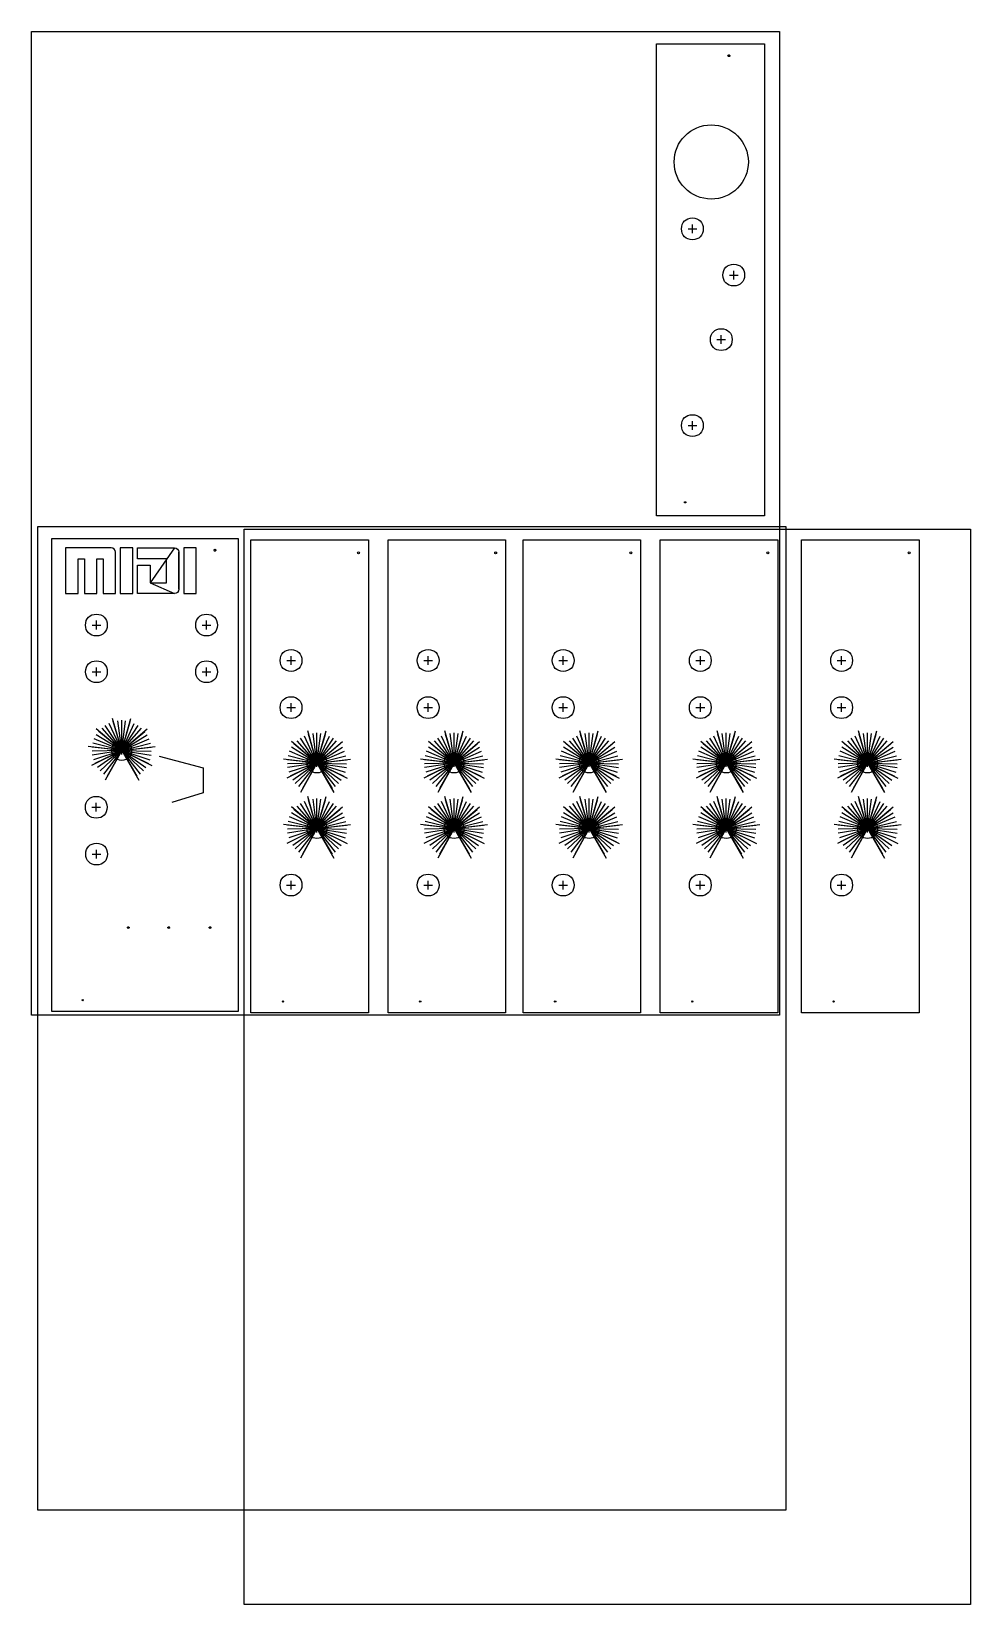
# Model space of a CAD drawing. Extents: x 12 to 736, y -431 to 780.
import ezdxf

# ---------------------------------------------------------------- set-up
doc = ezdxf.new("R2010")
doc.units = 0
doc.layers.add('text', color=7, linetype='CONTINUOUS')

msp = doc.modelspace()

# ---------------------------------------------------------------- linework, layer by layer
at = {"layer": 'text', "color": 1}
for points in [[(12.470749, 780.450604), (588.496141, 780.450604), (588.496141, 23.053924), (12.470749, 23.053924), (12.470749, 780.450604)], [(550.23672, 761.779852), (550.23672, 761.779852)], [(516.500657, 417.89386), (516.500657, 417.89386)], [(176.313624, 397.287756), (735.622368, 397.287756), (735.622368, -430.695844), (176.313624, -430.695844), (176.313624, 397.287756)], [(154.500562, 381.056572), (154.500562, 381.056572)], [(265.083702, 379.060548), (265.083702, 379.060548)], [(370.683702, 379.060548), (370.683702, 379.060548)], [(474.683694, 379.060548), (474.683694, 379.060548)], [(580.283694, 379.060548), (580.283694, 379.060548)], [(689.083694, 379.060548), (689.083694, 379.060548)], [(52.577704, 34.630732), (52.577704, 34.630732)], [(206.7686, 33.574548), (206.7686, 33.574548)], [(312.3686, 33.574548), (312.3686, 33.574548)], [(416.368592, 33.574548), (416.368592, 33.574548)], [(521.968592, 33.574548), (521.968592, 33.574548)], [(630.768592, 33.574548), (630.768592, 33.574548)]]:
    msp.add_lwpolyline(points, close=True, dxfattribs=at)
for points in [[(523.714727, 407.618116), (493.673951, 407.618116), (493.673951, 770.903868), (576.854582, 770.903868), (576.854582, 407.618116), (493.673951, 407.618116)], [(521.434416, 625.126564), (521.434416, 631.821564)], [(518.090416, 628.473564), (524.781416, 628.473564)], [(553.290416, 589.51838), (553.290416, 596.21338)], [(549.946416, 592.86538), (556.637416, 592.86538)], [(543.690416, 539.865572), (543.690416, 546.560572)], [(540.346416, 543.212572), (547.037416, 543.212572)], [(518.090416, 477.040812), (524.781416, 477.040812)], [(521.434416, 473.693812), (521.434416, 480.388812)], [(214.148158, 24.969874), (181.456425, 24.969874), (181.456425, 388.982099), (271.983568, 388.982099), (271.983568, 24.969874), (181.456425, 24.969874)], [(319.748158, 24.969874), (287.056425, 24.969874), (287.056425, 388.982099), (377.583568, 388.982099), (377.583568, 24.969874), (287.056425, 24.969874)], [(423.74815, 24.969874), (391.056417, 24.969874), (391.056417, 388.982099), (481.58356, 388.982099), (481.58356, 24.969874), (391.056417, 24.969874)], [(529.34815, 24.969874), (496.656417, 24.969874), (496.656417, 388.982099), (587.18356, 388.982099), (587.18356, 24.969874), (496.656417, 24.969874)], [(638.14815, 24.969874), (605.456417, 24.969874), (605.456417, 388.982099), (695.98356, 388.982099), (695.98356, 24.969874), (605.456417, 24.969874)], [(59.117194, 323.46506), (65.808194, 323.46506)], [(62.461194, 320.11806), (62.461194, 326.81306)], [(143.977666, 323.46506), (150.668666, 323.46506)], [(147.321666, 320.11806), (147.321666, 326.81306)], [(62.521666, 284.147308), (62.521666, 290.842308)], [(147.321666, 284.147308), (147.321666, 290.842308)], [(208.997791, 296.165324), (215.688791, 296.165324)], [(212.344791, 292.818324), (212.344791, 299.513324)], [(314.597791, 296.165324), (321.288791, 296.165324)], [(317.944791, 292.818324), (317.944791, 299.513324)], [(418.597783, 296.165324), (425.288783, 296.165324)], [(421.944783, 292.818324), (421.944783, 299.513324)], [(524.197783, 296.165324), (530.888783, 296.165324)], [(527.544783, 292.818324), (527.544783, 299.513324)], [(632.997783, 296.165324), (639.688783, 296.165324)], [(636.344783, 292.818324), (636.344783, 299.513324)], [(59.177666, 287.494308), (65.868666, 287.494308)], [(143.977666, 287.494308), (150.668666, 287.494308)], [(208.997791, 259.881884), (215.688791, 259.881884)], [(212.344791, 256.534884), (212.344791, 263.229884)], [(314.597791, 259.881884), (321.288791, 259.881884)], [(317.944791, 256.534884), (317.944791, 263.229884)], [(418.597783, 259.881884), (425.288783, 259.881884)], [(421.944783, 256.534884), (421.944783, 263.229884)], [(524.197783, 259.881884), (530.888783, 259.881884)], [(527.544783, 256.534884), (527.544783, 263.229884)], [(632.997783, 259.881884), (639.688783, 259.881884)], [(636.344783, 256.534884), (636.344783, 263.229884)], [(81.984562, 226.839316), (62.285954, 243.507396)], [(81.984562, 226.839316), (66.831786, 244.012436)], [(81.984562, 226.839316), (69.35725, 246.032836)], [(81.984562, 226.839316), (72.387802, 247.548116)], [(81.984562, 226.839316), (74.913266, 251.588836)], [(81.984562, 226.839316), (75.418362, 249.063396)], [(81.984562, 226.839316), (78.954002, 249.568436)], [(81.984562, 226.839316), (89.05585, 251.588836)], [(81.984562, 226.839316), (81.984562, 250.073556)], [(81.984562, 226.839316), (85.015114, 249.568436)], [(81.984562, 226.839316), (88.550762, 249.063396)], [(81.984562, 226.839316), (91.581314, 247.548116)], [(81.984562, 226.839316), (94.611866, 246.032836)], [(81.984562, 226.839316), (97.13733, 244.012436)], [(81.984562, 226.839316), (101.683162, 243.507396)], [(81.984562, 226.839316), (59.76049, 232.395316)], [(81.984562, 226.839316), (60.770682, 235.930996)], [(81.984562, 226.839316), (62.285954, 238.961556)], [(81.984562, 226.839316), (64.306322, 241.486996)], [(81.984562, 226.839316), (99.662794, 241.486996)], [(81.984562, 226.839316), (101.683162, 238.961556)], [(81.984562, 226.839316), (103.198442, 235.930996)], [(81.984562, 226.839316), (104.208626, 232.395316)], [(232.308888, 217.210364), (212.613888, 233.878364)], [(232.308888, 217.210364), (214.632888, 231.858364)], [(232.308888, 217.210364), (217.156888, 234.382364)], [(232.308888, 217.210364), (219.683888, 236.401364)], [(232.308888, 217.210364), (222.714888, 237.917364)], [(232.308888, 217.210364), (225.238888, 241.960364)], [(232.308888, 217.210364), (225.742888, 239.433364)], [(232.308888, 217.210364), (229.281888, 239.937364)], [(232.308888, 217.210364), (239.382888, 241.960364)], [(232.308888, 217.210364), (232.308888, 240.444364)], [(232.308888, 217.210364), (235.339888, 239.937364)], [(232.308888, 217.210364), (238.875888, 239.433364)], [(232.308888, 217.210364), (241.906888, 237.917364)], [(232.308888, 217.210364), (244.937888, 236.401364)], [(232.308888, 217.210364), (247.461888, 234.382364)], [(232.308888, 217.210364), (252.007888, 233.878364)], [(232.308888, 217.210364), (249.988888, 231.858364)], [(337.908888, 217.210364), (318.213888, 233.878364)], [(337.908888, 217.210364), (320.232888, 231.858364)], [(337.908888, 217.210364), (322.756888, 234.382364)], [(337.908888, 217.210364), (325.283888, 236.401364)], [(337.908888, 217.210364), (328.314888, 237.917364)], [(337.908888, 217.210364), (330.838888, 241.960364)], [(337.908888, 217.210364), (331.342888, 239.433364)], [(337.908888, 217.210364), (334.881888, 239.937364)], [(337.908888, 217.210364), (344.982888, 241.960364)], [(337.908888, 217.210364), (337.908888, 240.444364)], [(337.908888, 217.210364), (340.939888, 239.937364)], [(337.908888, 217.210364), (344.475888, 239.433364)], [(337.908888, 217.210364), (347.506888, 237.917364)], [(337.908888, 217.210364), (350.537888, 236.401364)], [(337.908888, 217.210364), (353.061888, 234.382364)], [(337.908888, 217.210364), (357.607888, 233.878364)], [(337.908888, 217.210364), (355.588888, 231.858364)], [(441.90888, 217.210364), (422.21388, 233.878364)], [(441.90888, 217.210364), (424.23288, 231.858364)], [(441.90888, 217.210364), (426.75688, 234.382364)], [(441.90888, 217.210364), (429.28388, 236.401364)], [(441.90888, 217.210364), (432.31488, 237.917364)], [(441.90888, 217.210364), (434.83888, 241.960364)], [(441.90888, 217.210364), (435.34288, 239.433364)], [(441.90888, 217.210364), (438.88188, 239.937364)], [(441.90888, 217.210364), (448.98288, 241.960364)], [(441.90888, 217.210364), (441.90888, 240.444364)], [(441.90888, 217.210364), (444.93988, 239.937364)], [(441.90888, 217.210364), (448.47588, 239.433364)], [(441.90888, 217.210364), (451.50688, 237.917364)], [(441.90888, 217.210364), (454.53788, 236.401364)], [(441.90888, 217.210364), (457.06188, 234.382364)], [(441.90888, 217.210364), (461.60788, 233.878364)], [(441.90888, 217.210364), (459.58888, 231.858364)], [(547.50888, 217.210364), (527.81388, 233.878364)], [(547.50888, 217.210364), (529.83288, 231.858364)], [(547.50888, 217.210364), (532.35688, 234.382364)], [(547.50888, 217.210364), (534.88388, 236.401364)], [(547.50888, 217.210364), (537.91488, 237.917364)], [(547.50888, 217.210364), (540.43888, 241.960364)], [(547.50888, 217.210364), (540.94288, 239.433364)], [(547.50888, 217.210364), (544.48188, 239.937364)], [(547.50888, 217.210364), (554.58288, 241.960364)], [(547.50888, 217.210364), (547.50888, 240.444364)], [(547.50888, 217.210364), (550.53988, 239.937364)], [(547.50888, 217.210364), (554.07588, 239.433364)], [(547.50888, 217.210364), (557.10688, 237.917364)], [(547.50888, 217.210364), (560.13788, 236.401364)], [(547.50888, 217.210364), (562.66188, 234.382364)], [(547.50888, 217.210364), (567.20788, 233.878364)], [(547.50888, 217.210364), (565.18888, 231.858364)], [(656.30888, 217.210364), (636.61388, 233.878364)], [(656.30888, 217.210364), (638.63288, 231.858364)], [(656.30888, 217.210364), (641.15688, 234.382364)], [(656.30888, 217.210364), (643.68388, 236.401364)], [(656.30888, 217.210364), (646.71488, 237.917364)], [(656.30888, 217.210364), (649.23888, 241.960364)], [(656.30888, 217.210364), (649.74288, 239.433364)], [(656.30888, 217.210364), (653.28188, 239.937364)], [(656.30888, 217.210364), (663.38288, 241.960364)], [(656.30888, 217.210364), (656.30888, 240.444364)], [(656.30888, 217.210364), (659.33988, 239.937364)], [(656.30888, 217.210364), (662.87588, 239.433364)], [(656.30888, 217.210364), (665.90688, 237.917364)], [(656.30888, 217.210364), (668.93788, 236.401364)], [(656.30888, 217.210364), (671.46188, 234.382364)], [(656.30888, 217.210364), (676.00788, 233.878364)], [(656.30888, 217.210364), (673.98888, 231.858364)], [(81.984562, 226.839316), (56.22485, 229.869876)], [(81.984562, 226.839316), (58.750306, 215.222196)], [(81.984562, 226.839316), (59.255402, 229.364756)], [(81.984562, 226.839316), (59.255402, 223.303636)], [(81.984562, 226.839316), (59.255402, 226.334196)], [(81.984562, 226.839316), (60.265586, 219.768036)], [(81.984562, 226.839316), (61.27577, 216.737476)], [(81.984562, 226.839316), (63.296138, 213.706916)], [(81.984562, 226.839316), (65.316506, 211.181476)], [(81.984562, 226.839316), (67.84197, 208.655956)], [(81.984562, 226.839316), (69.35725, 204.110116)], [(81.984562, 226.839316), (70.87253, 207.140676)], [(78.954002, 226.839316), (85.015114, 226.839316)], [(81.984562, 226.839316), (107.744274, 229.869876)], [(81.984562, 223.808756), (81.984562, 229.869876)], [(81.984562, 226.839316), (104.713722, 229.364756)], [(81.984562, 226.839316), (105.21881, 215.222196)], [(81.984562, 226.839316), (95.116962, 204.110116)], [(81.984562, 226.839316), (104.713722, 226.334196)], [(81.984562, 226.839316), (104.713722, 223.303636)], [(81.984562, 226.839316), (103.70353, 219.768036)], [(81.984562, 226.839316), (102.693346, 216.737476)], [(81.984562, 226.839316), (100.672978, 213.706916)], [(81.984562, 226.839316), (98.65261, 211.181476)], [(81.984562, 226.839316), (96.127146, 208.655956)], [(81.984562, 226.839316), (93.601682, 207.140676)], [(110.942954, 222.516684), (144.702682, 213.528932), (144.706682, 194.301492), (120.518178, 186.907596)], [(232.308888, 217.210364), (206.550888, 220.241364)], [(232.308888, 217.210364), (209.582888, 219.733364)], [(232.308888, 217.210364), (210.086888, 222.765364)], [(232.308888, 217.210364), (211.097888, 226.300364)], [(232.308888, 217.210364), (212.613888, 229.331364)], [(232.308888, 217.210364), (252.007888, 229.331364)], [(232.308888, 217.210364), (253.523888, 226.300364)], [(232.308888, 217.210364), (254.535888, 222.765364)], [(232.308888, 217.210364), (258.070888, 220.241364)], [(232.308888, 214.179364), (232.308888, 220.241364)], [(232.308888, 217.210364), (255.039888, 219.733364)], [(337.908888, 217.210364), (312.150888, 220.241364)], [(337.908888, 217.210364), (315.182888, 219.733364)], [(337.908888, 217.210364), (315.686888, 222.765364)], [(337.908888, 217.210364), (316.697888, 226.300364)], [(337.908888, 217.210364), (318.213888, 229.331364)], [(337.908888, 217.210364), (357.607888, 229.331364)], [(337.908888, 217.210364), (359.123888, 226.300364)], [(337.908888, 217.210364), (360.135888, 222.765364)], [(337.908888, 217.210364), (363.670888, 220.241364)], [(337.908888, 214.179364), (337.908888, 220.241364)], [(337.908888, 217.210364), (360.639888, 219.733364)], [(441.90888, 217.210364), (416.15088, 220.241364)], [(441.90888, 217.210364), (419.18288, 219.733364)], [(441.90888, 217.210364), (419.68688, 222.765364)], [(441.90888, 217.210364), (420.69788, 226.300364)], [(441.90888, 217.210364), (422.21388, 229.331364)], [(441.90888, 217.210364), (461.60788, 229.331364)], [(441.90888, 217.210364), (463.12388, 226.300364)], [(441.90888, 217.210364), (464.13588, 222.765364)], [(441.90888, 217.210364), (467.67088, 220.241364)], [(441.90888, 214.179364), (441.90888, 220.241364)], [(441.90888, 217.210364), (464.63988, 219.733364)], [(547.50888, 217.210364), (521.75088, 220.241364)], [(547.50888, 217.210364), (524.78288, 219.733364)], [(547.50888, 217.210364), (525.28688, 222.765364)], [(547.50888, 217.210364), (526.29788, 226.300364)], [(547.50888, 217.210364), (527.81388, 229.331364)], [(547.50888, 217.210364), (567.20788, 229.331364)], [(547.50888, 217.210364), (568.72388, 226.300364)], [(547.50888, 217.210364), (569.73588, 222.765364)], [(547.50888, 217.210364), (573.27088, 220.241364)], [(547.50888, 214.179364), (547.50888, 220.241364)], [(547.50888, 217.210364), (570.23988, 219.733364)], [(656.30888, 217.210364), (630.55088, 220.241364)], [(656.30888, 217.210364), (633.58288, 219.733364)], [(656.30888, 217.210364), (634.08688, 222.765364)], [(656.30888, 217.210364), (635.09788, 226.300364)], [(656.30888, 217.210364), (636.61388, 229.331364)], [(656.30888, 217.210364), (676.00788, 229.331364)], [(656.30888, 217.210364), (677.52388, 226.300364)], [(656.30888, 217.210364), (678.53588, 222.765364)], [(656.30888, 217.210364), (682.07088, 220.241364)], [(656.30888, 214.179364), (656.30888, 220.241364)], [(656.30888, 217.210364), (679.03988, 219.733364)], [(232.308888, 217.210364), (209.074888, 205.593364)], [(232.308888, 217.210364), (209.582888, 213.675364)], [(232.308888, 217.210364), (209.582888, 216.702364)], [(232.308888, 217.210364), (210.589888, 210.140364)], [(232.308888, 217.210364), (211.601888, 207.108364)], [(232.308888, 217.210364), (213.621888, 204.077364)], [(232.308888, 217.210364), (215.640888, 201.550364)], [(232.308888, 217.210364), (218.168888, 199.026364)], [(232.308888, 217.210364), (219.683888, 194.479364)], [(232.308888, 217.210364), (221.199888, 197.511364)], [(229.281888, 217.210364), (235.339888, 217.210364)], [(232.308888, 217.210364), (255.543888, 205.593364)], [(232.308888, 217.210364), (245.441888, 194.479364)], [(232.308888, 217.210364), (255.039888, 216.702364)], [(232.308888, 217.210364), (255.039888, 213.675364)], [(232.308888, 217.210364), (254.027888, 210.140364)], [(232.308888, 217.210364), (253.019888, 207.108364)], [(232.308888, 217.210364), (251.000888, 204.077364)], [(232.308888, 217.210364), (248.976888, 201.550364)], [(232.308888, 217.210364), (246.453888, 199.026364)], [(232.308888, 217.210364), (243.925888, 197.511364)], [(337.908888, 217.210364), (314.674888, 205.593364)], [(337.908888, 217.210364), (315.182888, 213.675364)], [(337.908888, 217.210364), (315.182888, 216.702364)], [(337.908888, 217.210364), (316.189888, 210.140364)], [(337.908888, 217.210364), (317.201888, 207.108364)], [(337.908888, 217.210364), (319.221888, 204.077364)], [(337.908888, 217.210364), (321.240888, 201.550364)], [(337.908888, 217.210364), (323.768888, 199.026364)], [(337.908888, 217.210364), (325.283888, 194.479364)], [(337.908888, 217.210364), (326.799888, 197.511364)], [(334.881888, 217.210364), (340.939888, 217.210364)], [(337.908888, 217.210364), (361.143888, 205.593364)], [(337.908888, 217.210364), (351.041888, 194.479364)], [(337.908888, 217.210364), (360.639888, 216.702364)], [(337.908888, 217.210364), (360.639888, 213.675364)], [(337.908888, 217.210364), (359.627888, 210.140364)], [(337.908888, 217.210364), (358.619888, 207.108364)], [(337.908888, 217.210364), (356.600888, 204.077364)], [(337.908888, 217.210364), (354.576888, 201.550364)], [(337.908888, 217.210364), (352.053888, 199.026364)], [(337.908888, 217.210364), (349.525888, 197.511364)], [(441.90888, 217.210364), (418.67488, 205.593364)], [(441.90888, 217.210364), (419.18288, 213.675364)], [(441.90888, 217.210364), (419.18288, 216.702364)], [(441.90888, 217.210364), (420.18988, 210.140364)], [(441.90888, 217.210364), (421.20188, 207.108364)], [(441.90888, 217.210364), (423.22188, 204.077364)], [(441.90888, 217.210364), (425.24088, 201.550364)], [(441.90888, 217.210364), (427.76888, 199.026364)], [(441.90888, 217.210364), (429.28388, 194.479364)], [(441.90888, 217.210364), (430.79988, 197.511364)], [(438.88188, 217.210364), (444.93988, 217.210364)], [(441.90888, 217.210364), (465.14388, 205.593364)], [(441.90888, 217.210364), (455.04188, 194.479364)], [(441.90888, 217.210364), (464.63988, 216.702364)], [(441.90888, 217.210364), (464.63988, 213.675364)], [(441.90888, 217.210364), (463.62788, 210.140364)], [(441.90888, 217.210364), (462.61988, 207.108364)], [(441.90888, 217.210364), (460.60088, 204.077364)], [(441.90888, 217.210364), (458.57688, 201.550364)], [(441.90888, 217.210364), (456.05388, 199.026364)], [(441.90888, 217.210364), (453.52588, 197.511364)], [(547.50888, 217.210364), (524.27488, 205.593364)], [(547.50888, 217.210364), (524.78288, 213.675364)], [(547.50888, 217.210364), (524.78288, 216.702364)], [(547.50888, 217.210364), (525.78988, 210.140364)], [(547.50888, 217.210364), (526.80188, 207.108364)], [(547.50888, 217.210364), (528.82188, 204.077364)], [(547.50888, 217.210364), (530.84088, 201.550364)], [(547.50888, 217.210364), (533.36888, 199.026364)], [(547.50888, 217.210364), (534.88388, 194.479364)], [(547.50888, 217.210364), (536.39988, 197.511364)], [(544.48188, 217.210364), (550.53988, 217.210364)], [(547.50888, 217.210364), (570.74388, 205.593364)], [(547.50888, 217.210364), (560.64188, 194.479364)], [(547.50888, 217.210364), (570.23988, 216.702364)], [(547.50888, 217.210364), (570.23988, 213.675364)], [(547.50888, 217.210364), (569.22788, 210.140364)], [(547.50888, 217.210364), (568.21988, 207.108364)], [(547.50888, 217.210364), (566.20088, 204.077364)], [(547.50888, 217.210364), (564.17688, 201.550364)], [(547.50888, 217.210364), (561.65388, 199.026364)], [(547.50888, 217.210364), (559.12588, 197.511364)], [(656.30888, 217.210364), (633.07488, 205.593364)], [(656.30888, 217.210364), (633.58288, 213.675364)], [(656.30888, 217.210364), (633.58288, 216.702364)], [(656.30888, 217.210364), (634.58988, 210.140364)], [(656.30888, 217.210364), (635.60188, 207.108364)], [(656.30888, 217.210364), (637.62188, 204.077364)], [(656.30888, 217.210364), (639.64088, 201.550364)], [(656.30888, 217.210364), (642.16888, 199.026364)], [(656.30888, 217.210364), (643.68388, 194.479364)], [(656.30888, 217.210364), (645.19988, 197.511364)], [(653.28188, 217.210364), (659.33988, 217.210364)], [(656.30888, 217.210364), (679.54388, 205.593364)], [(656.30888, 217.210364), (669.44188, 194.479364)], [(656.30888, 217.210364), (679.03988, 216.702364)], [(656.30888, 217.210364), (679.03988, 213.675364)], [(656.30888, 217.210364), (678.02788, 210.140364)], [(656.30888, 217.210364), (677.01988, 207.108364)], [(656.30888, 217.210364), (675.00088, 204.077364)], [(656.30888, 217.210364), (672.97688, 201.550364)], [(656.30888, 217.210364), (670.45388, 199.026364)], [(656.30888, 217.210364), (667.92588, 197.511364)], [(59.019194, 183.13918), (65.710194, 183.13918)], [(62.363194, 179.79218), (62.363194, 186.48718)], [(232.308432, 166.753644), (212.613432, 183.421644)], [(232.308432, 166.753644), (217.156432, 183.925644)], [(232.308432, 166.753644), (219.683432, 185.944644)], [(232.308432, 166.753644), (222.714432, 187.460644)], [(232.308432, 166.753644), (225.238432, 191.503644)], [(232.308432, 166.753644), (225.742432, 188.976644)], [(232.308432, 166.753644), (229.281432, 189.480644)], [(232.308432, 166.753644), (239.382432, 191.503644)], [(232.308432, 166.753644), (232.308432, 189.987644)], [(232.308432, 166.753644), (235.339432, 189.480644)], [(232.308432, 166.753644), (238.875432, 188.976644)], [(232.308432, 166.753644), (241.906432, 187.460644)], [(232.308432, 166.753644), (244.937432, 185.944644)], [(232.308432, 166.753644), (247.461432, 183.925644)], [(232.308432, 166.753644), (252.007432, 183.421644)], [(337.908432, 166.753644), (318.213432, 183.421644)], [(337.908432, 166.753644), (322.756432, 183.925644)], [(337.908432, 166.753644), (325.283432, 185.944644)], [(337.908432, 166.753644), (328.314432, 187.460644)], [(337.908432, 166.753644), (330.838432, 191.503644)], [(337.908432, 166.753644), (331.342432, 188.976644)], [(337.908432, 166.753644), (334.881432, 189.480644)], [(337.908432, 166.753644), (344.982432, 191.503644)], [(337.908432, 166.753644), (337.908432, 189.987644)], [(337.908432, 166.753644), (340.939432, 189.480644)], [(337.908432, 166.753644), (344.475432, 188.976644)], [(337.908432, 166.753644), (347.506432, 187.460644)], [(337.908432, 166.753644), (350.537432, 185.944644)], [(337.908432, 166.753644), (353.061432, 183.925644)], [(337.908432, 166.753644), (357.607432, 183.421644)], [(441.908424, 166.753644), (422.213424, 183.421644)], [(441.908424, 166.753644), (426.756424, 183.925644)], [(441.908424, 166.753644), (429.283424, 185.944644)], [(441.908424, 166.753644), (432.314424, 187.460644)], [(441.908424, 166.753644), (434.838424, 191.503644)], [(441.908424, 166.753644), (435.342424, 188.976644)], [(441.908424, 166.753644), (438.881424, 189.480644)], [(441.908424, 166.753644), (448.982424, 191.503644)], [(441.908424, 166.753644), (441.908424, 189.987644)], [(441.908424, 166.753644), (444.939424, 189.480644)], [(441.908424, 166.753644), (448.475424, 188.976644)], [(441.908424, 166.753644), (451.506424, 187.460644)], [(441.908424, 166.753644), (454.537424, 185.944644)], [(441.908424, 166.753644), (457.061424, 183.925644)], [(441.908424, 166.753644), (461.607424, 183.421644)], [(547.508424, 166.753644), (527.813424, 183.421644)], [(547.508424, 166.753644), (532.356424, 183.925644)], [(547.508424, 166.753644), (534.883424, 185.944644)], [(547.508424, 166.753644), (537.914424, 187.460644)], [(547.508424, 166.753644), (540.438424, 191.503644)], [(547.508424, 166.753644), (540.942424, 188.976644)], [(547.508424, 166.753644), (544.481424, 189.480644)], [(547.508424, 166.753644), (554.582424, 191.503644)], [(547.508424, 166.753644), (547.508424, 189.987644)], [(547.508424, 166.753644), (550.539424, 189.480644)], [(547.508424, 166.753644), (554.075424, 188.976644)], [(547.508424, 166.753644), (557.106424, 187.460644)], [(547.508424, 166.753644), (560.137424, 185.944644)], [(547.508424, 166.753644), (562.661424, 183.925644)], [(547.508424, 166.753644), (567.207424, 183.421644)], [(656.308424, 166.753644), (636.613424, 183.421644)], [(656.308424, 166.753644), (641.156424, 183.925644)], [(656.308424, 166.753644), (643.683424, 185.944644)], [(656.308424, 166.753644), (646.714424, 187.460644)], [(656.308424, 166.753644), (649.238424, 191.503644)], [(656.308424, 166.753644), (649.742424, 188.976644)], [(656.308424, 166.753644), (653.281424, 189.480644)], [(656.308424, 166.753644), (663.382424, 191.503644)], [(656.308424, 166.753644), (656.308424, 189.987644)], [(656.308424, 166.753644), (659.339424, 189.480644)], [(656.308424, 166.753644), (662.875424, 188.976644)], [(656.308424, 166.753644), (665.906424, 187.460644)], [(656.308424, 166.753644), (668.937424, 185.944644)], [(656.308424, 166.753644), (671.461424, 183.925644)], [(656.308424, 166.753644), (676.007424, 183.421644)], [(232.308432, 166.753644), (206.550432, 169.784644)], [(232.308432, 166.753644), (210.086432, 172.308644)], [(232.308432, 166.753644), (211.097432, 175.843644)], [(232.308432, 166.753644), (212.613432, 178.874644)], [(232.308432, 166.753644), (214.632432, 181.401644)], [(232.308432, 166.753644), (249.988432, 181.401644)], [(232.308432, 166.753644), (252.007432, 178.874644)], [(232.308432, 166.753644), (253.523432, 175.843644)], [(232.308432, 166.753644), (254.535432, 172.308644)], [(232.308432, 166.753644), (258.070432, 169.784644)], [(232.308432, 163.722644), (232.308432, 169.784644)], [(337.908432, 166.753644), (312.150432, 169.784644)], [(337.908432, 166.753644), (315.686432, 172.308644)], [(337.908432, 166.753644), (316.697432, 175.843644)], [(337.908432, 166.753644), (318.213432, 178.874644)], [(337.908432, 166.753644), (320.232432, 181.401644)], [(337.908432, 166.753644), (355.588432, 181.401644)], [(337.908432, 166.753644), (357.607432, 178.874644)], [(337.908432, 166.753644), (359.123432, 175.843644)], [(337.908432, 166.753644), (360.135432, 172.308644)], [(337.908432, 166.753644), (363.670432, 169.784644)], [(337.908432, 163.722644), (337.908432, 169.784644)], [(441.908424, 166.753644), (416.150424, 169.784644)], [(441.908424, 166.753644), (419.686424, 172.308644)], [(441.908424, 166.753644), (420.697424, 175.843644)], [(441.908424, 166.753644), (422.213424, 178.874644)], [(441.908424, 166.753644), (424.232424, 181.401644)], [(441.908424, 166.753644), (459.588424, 181.401644)], [(441.908424, 166.753644), (461.607424, 178.874644)], [(441.908424, 166.753644), (463.123424, 175.843644)], [(441.908424, 166.753644), (464.135424, 172.308644)], [(441.908424, 166.753644), (467.670424, 169.784644)], [(441.908424, 163.722644), (441.908424, 169.784644)], [(547.508424, 166.753644), (521.750424, 169.784644)], [(547.508424, 166.753644), (525.286424, 172.308644)], [(547.508424, 166.753644), (526.297424, 175.843644)], [(547.508424, 166.753644), (527.813424, 178.874644)], [(547.508424, 166.753644), (529.832424, 181.401644)], [(547.508424, 166.753644), (565.188424, 181.401644)], [(547.508424, 166.753644), (567.207424, 178.874644)], [(547.508424, 166.753644), (568.723424, 175.843644)], [(547.508424, 166.753644), (569.735424, 172.308644)], [(547.508424, 166.753644), (573.270424, 169.784644)], [(547.508424, 163.722644), (547.508424, 169.784644)], [(656.308424, 166.753644), (630.550424, 169.784644)], [(656.308424, 166.753644), (634.086424, 172.308644)], [(656.308424, 166.753644), (635.097424, 175.843644)], [(656.308424, 166.753644), (636.613424, 178.874644)], [(656.308424, 166.753644), (638.632424, 181.401644)], [(656.308424, 166.753644), (673.988424, 181.401644)], [(656.308424, 166.753644), (676.007424, 178.874644)], [(656.308424, 166.753644), (677.523424, 175.843644)], [(656.308424, 166.753644), (678.535424, 172.308644)], [(656.308424, 166.753644), (682.070424, 169.784644)], [(656.308424, 163.722644), (656.308424, 169.784644)], [(232.308432, 166.753644), (209.074432, 155.136644)], [(232.308432, 166.753644), (209.582432, 169.276644)], [(232.308432, 166.753644), (209.582432, 163.218644)], [(232.308432, 166.753644), (209.582432, 166.245644)], [(232.308432, 166.753644), (210.589432, 159.683644)], [(232.308432, 166.753644), (211.601432, 156.651644)], [(232.308432, 166.753644), (213.621432, 153.620644)], [(232.308432, 166.753644), (215.640432, 151.093644)], [(232.308432, 166.753644), (218.168432, 148.569644)], [(232.308432, 166.753644), (219.683432, 144.022644)], [(232.308432, 166.753644), (221.199432, 147.054644)], [(229.281432, 166.753644), (235.339432, 166.753644)], [(232.308432, 166.753644), (255.039432, 169.276644)], [(232.308432, 166.753644), (255.543432, 155.136644)], [(232.308432, 166.753644), (245.441432, 144.022644)], [(232.308432, 166.753644), (255.039432, 166.245644)], [(232.308432, 166.753644), (255.039432, 163.218644)], [(232.308432, 166.753644), (254.027432, 159.683644)], [(232.308432, 166.753644), (253.019432, 156.651644)], [(232.308432, 166.753644), (251.000432, 153.620644)], [(232.308432, 166.753644), (248.976432, 151.093644)], [(232.308432, 166.753644), (246.453432, 148.569644)], [(232.308432, 166.753644), (243.925432, 147.054644)], [(337.908432, 166.753644), (314.674432, 155.136644)], [(337.908432, 166.753644), (315.182432, 169.276644)], [(337.908432, 166.753644), (315.182432, 163.218644)], [(337.908432, 166.753644), (315.182432, 166.245644)], [(337.908432, 166.753644), (316.189432, 159.683644)], [(337.908432, 166.753644), (317.201432, 156.651644)], [(337.908432, 166.753644), (319.221432, 153.620644)], [(337.908432, 166.753644), (321.240432, 151.093644)], [(337.908432, 166.753644), (323.768432, 148.569644)], [(337.908432, 166.753644), (325.283432, 144.022644)], [(337.908432, 166.753644), (326.799432, 147.054644)], [(334.881432, 166.753644), (340.939432, 166.753644)], [(337.908432, 166.753644), (360.639432, 169.276644)], [(337.908432, 166.753644), (361.143432, 155.136644)], [(337.908432, 166.753644), (351.041432, 144.022644)], [(337.908432, 166.753644), (360.639432, 166.245644)], [(337.908432, 166.753644), (360.639432, 163.218644)], [(337.908432, 166.753644), (359.627432, 159.683644)], [(337.908432, 166.753644), (358.619432, 156.651644)], [(337.908432, 166.753644), (356.600432, 153.620644)], [(337.908432, 166.753644), (354.576432, 151.093644)], [(337.908432, 166.753644), (352.053432, 148.569644)], [(337.908432, 166.753644), (349.525432, 147.054644)], [(441.908424, 166.753644), (418.674424, 155.136644)], [(441.908424, 166.753644), (419.182424, 169.276644)], [(441.908424, 166.753644), (419.182424, 163.218644)], [(441.908424, 166.753644), (419.182424, 166.245644)], [(441.908424, 166.753644), (420.189424, 159.683644)], [(441.908424, 166.753644), (421.201424, 156.651644)], [(441.908424, 166.753644), (423.221424, 153.620644)], [(441.908424, 166.753644), (425.240424, 151.093644)], [(441.908424, 166.753644), (427.768424, 148.569644)], [(441.908424, 166.753644), (429.283424, 144.022644)], [(441.908424, 166.753644), (430.799424, 147.054644)], [(438.881424, 166.753644), (444.939424, 166.753644)], [(441.908424, 166.753644), (464.639424, 169.276644)], [(441.908424, 166.753644), (465.143424, 155.136644)], [(441.908424, 166.753644), (455.041424, 144.022644)], [(441.908424, 166.753644), (464.639424, 166.245644)], [(441.908424, 166.753644), (464.639424, 163.218644)], [(441.908424, 166.753644), (463.627424, 159.683644)], [(441.908424, 166.753644), (462.619424, 156.651644)], [(441.908424, 166.753644), (460.600424, 153.620644)], [(441.908424, 166.753644), (458.576424, 151.093644)], [(441.908424, 166.753644), (456.053424, 148.569644)], [(441.908424, 166.753644), (453.525424, 147.054644)], [(547.508424, 166.753644), (524.274424, 155.136644)], [(547.508424, 166.753644), (524.782424, 169.276644)], [(547.508424, 166.753644), (524.782424, 163.218644)], [(547.508424, 166.753644), (524.782424, 166.245644)], [(547.508424, 166.753644), (525.789424, 159.683644)], [(547.508424, 166.753644), (526.801424, 156.651644)], [(547.508424, 166.753644), (528.821424, 153.620644)], [(547.508424, 166.753644), (530.840424, 151.093644)], [(547.508424, 166.753644), (533.368424, 148.569644)], [(547.508424, 166.753644), (534.883424, 144.022644)], [(547.508424, 166.753644), (536.399424, 147.054644)], [(544.481424, 166.753644), (550.539424, 166.753644)], [(547.508424, 166.753644), (570.239424, 169.276644)], [(547.508424, 166.753644), (570.743424, 155.136644)], [(547.508424, 166.753644), (560.641424, 144.022644)], [(547.508424, 166.753644), (570.239424, 166.245644)], [(547.508424, 166.753644), (570.239424, 163.218644)], [(547.508424, 166.753644), (569.227424, 159.683644)], [(547.508424, 166.753644), (568.219424, 156.651644)], [(547.508424, 166.753644), (566.200424, 153.620644)], [(547.508424, 166.753644), (564.176424, 151.093644)], [(547.508424, 166.753644), (561.653424, 148.569644)], [(547.508424, 166.753644), (559.125424, 147.054644)], [(656.308424, 166.753644), (633.074424, 155.136644)], [(656.308424, 166.753644), (633.582424, 169.276644)], [(656.308424, 166.753644), (633.582424, 163.218644)], [(656.308424, 166.753644), (633.582424, 166.245644)], [(656.308424, 166.753644), (634.589424, 159.683644)], [(656.308424, 166.753644), (635.601424, 156.651644)], [(656.308424, 166.753644), (637.621424, 153.620644)], [(656.308424, 166.753644), (639.640424, 151.093644)], [(656.308424, 166.753644), (642.168424, 148.569644)], [(656.308424, 166.753644), (643.683424, 144.022644)], [(656.308424, 166.753644), (645.199424, 147.054644)], [(653.281424, 166.753644), (659.339424, 166.753644)], [(656.308424, 166.753644), (679.039424, 169.276644)], [(656.308424, 166.753644), (679.543424, 155.136644)], [(656.308424, 166.753644), (669.441424, 144.022644)], [(656.308424, 166.753644), (679.039424, 166.245644)], [(656.308424, 166.753644), (679.039424, 163.218644)], [(656.308424, 166.753644), (678.027424, 159.683644)], [(656.308424, 166.753644), (677.019424, 156.651644)], [(656.308424, 166.753644), (675.000424, 153.620644)], [(656.308424, 166.753644), (672.976424, 151.093644)], [(656.308424, 166.753644), (670.453424, 148.569644)], [(656.308424, 166.753644), (667.925424, 147.054644)], [(59.276954, 147.074268), (65.967954, 147.074268)], [(62.620954, 143.727268), (62.620954, 150.422268)], [(208.996685, 123.247964), (215.687685, 123.247964)], [(212.343685, 119.903964), (212.343685, 126.599964)], [(314.596685, 123.247964), (321.287685, 123.247964)], [(317.943685, 119.903964), (317.943685, 126.599964)], [(418.596677, 123.247964), (425.287677, 123.247964)], [(421.943677, 119.903964), (421.943677, 126.599964)], [(524.196677, 123.247964), (530.887677, 123.247964)], [(527.543677, 119.903964), (527.543677, 126.599964)], [(632.996677, 123.247964), (639.687677, 123.247964)], [(636.343677, 119.903964), (636.343677, 126.599964)]]:
    msp.add_lwpolyline(points, dxfattribs=at)
at = {"layer": 'text', "color": 7}
for points in [[(564.508768, 679.954756), (564.508768, 679.954756)], [(90.463743, 382.790965), (80.900817, 382.790965), (80.900817, 347.624716), (90.463743, 347.624716), (90.463743, 382.790965), (90.463743, 382.790965)], [(103.780974, 356.064934), (116.413433, 356.064934), (116.413433, 374.342784), (94.218048, 374.342784), (94.218048, 382.790965), (122.640084, 382.798927)], [(125.984322, 379.446727), (125.976359, 350.964972)], [(139.301553, 382.790965), (129.734645, 382.790965), (129.734645, 347.624716), (139.301553, 347.624716), (139.301553, 382.790965), (139.301553, 382.790965)], [(122.624159, 347.620735), (94.218048, 347.620735), (94.218048, 369.513546), (103.780974, 369.513546), (103.780974, 356.064934), (103.780974, 356.064934)], [(232.910888, 217.054364), (232.910888, 217.054364)], [(338.510888, 217.054364), (338.510888, 217.054364)], [(442.51088, 217.054364), (442.51088, 217.054364)], [(548.11088, 217.054364), (548.11088, 217.054364)], [(656.91088, 217.054364), (656.91088, 217.054364)], [(232.910432, 166.597644), (232.910432, 166.597644)], [(338.510432, 166.597644), (338.510432, 166.597644)], [(442.510424, 166.597644), (442.510424, 166.597644)], [(548.110424, 166.597644), (548.110424, 166.597644)], [(656.910424, 166.597644), (656.910424, 166.597644)]]:
    msp.add_lwpolyline(points, close=True, dxfattribs=at)
at = {"layer": 'text', "color": 5}
msp.add_lwpolyline([(17.459305, 399.370324), (593.484697, 399.370324), (593.484697, -358.026356), (17.459305, -358.026356), (17.459305, 399.370324)], close=True, dxfattribs=at)
at = {"layer": 'text', "color": 7}
for points in [[(79.947043, 25.85206), (28.170582, 25.85206), (28.170582, 390.019343), (171.535679, 390.019343), (171.535679, 25.85206), (28.170582, 25.85206)], [(73.798294, 382.798927), (67.575623, 382.790965), (38.807219, 382.790965), (38.807219, 347.620735), (48.366165, 347.620735), (48.366165, 374.342784), (53.191421, 374.342784), (53.191421, 347.620735), (62.758329, 347.620735), (62.758329, 374.342784), (67.575623, 374.342784), (67.575623, 347.620735), (77.146512, 347.620735), (77.154475, 379.446727)]]:
    msp.add_lwpolyline(points, dxfattribs=at)
at = {"layer": 'text', "color": 4}
for points in [[(87.720938, 90.498181), (87.720938, 90.498181)], [(118.909402, 90.498181), (118.909402, 90.498181)], [(150.729586, 90.498181), (150.729586, 90.498181)]]:
    msp.add_lwpolyline(points, close=True, dxfattribs=at)
at = {"layer": 'text', "color": 1}
for points in [[(548.740088, 761.779852), (548.740088, 762.155562), (549.075118, 762.460137), (549.4884, 762.46014)], [(549.4884, 761.099564), (549.075118, 761.099566), (548.740088, 761.404141), (548.740088, 761.779852)], [(549.4884, 762.46014), (549.686866, 762.46014), (549.877204, 762.388467), (550.017542, 762.260889)], [(550.017542, 761.298815), (549.877204, 761.171236), (549.686866, 761.099563), (549.4884, 761.099564)], [(550.017542, 762.260889), (550.157879, 762.13331), (550.23672, 761.960276), (550.23672, 761.779852)], [(550.23672, 761.779852), (550.23672, 761.599428), (550.157879, 761.426393), (550.017542, 761.298815)], [(513.066416, 628.473564), (513.066416, 633.493564), (516.414416, 636.840564), (521.434416, 636.840564)], [(521.434416, 636.840564), (526.457416, 636.840564), (529.801416, 633.493564), (529.801416, 628.473564)], [(521.434416, 620.106564), (516.414416, 620.106564), (513.066416, 623.454564), (513.066416, 628.473564)], [(529.801416, 628.473564), (529.801416, 623.454564), (526.457416, 620.106564), (521.434416, 620.106564)], [(544.922416, 592.86538), (544.922416, 597.88538), (548.270416, 601.23238), (553.290416, 601.23238)], [(553.290416, 601.23238), (558.313416, 601.23238), (561.657416, 597.88538), (561.657416, 592.86538)], [(553.290416, 584.49838), (548.270416, 584.49838), (544.922416, 587.84638), (544.922416, 592.86538)], [(561.657416, 592.86538), (561.657416, 587.84638), (558.313416, 584.49838), (553.290416, 584.49838)], [(535.322416, 543.212572), (535.322416, 548.232572), (538.670416, 551.579572), (543.690416, 551.579572)], [(543.690416, 551.579572), (548.713416, 551.579572), (552.057416, 548.232572), (552.057416, 543.212572)], [(543.690416, 534.845572), (538.670416, 534.845572), (535.322416, 538.193572), (535.322416, 543.212572)], [(552.057416, 543.212572), (552.057416, 538.193572), (548.713416, 534.845572), (543.690416, 534.845572)], [(513.066416, 477.040812), (513.066416, 482.060812), (516.414416, 485.407812), (521.434416, 485.407812)], [(521.434416, 485.407812), (526.457416, 485.407812), (529.801416, 482.060812), (529.801416, 477.040812)], [(521.434416, 468.673812), (516.414416, 468.673812), (513.066416, 472.021812), (513.066416, 477.040812)], [(529.801416, 477.040812), (529.801416, 472.021812), (526.457416, 468.673812), (521.434416, 468.673812)], [(515.455462, 417.55713), (515.340641, 417.646437), (515.276136, 417.767562), (515.276138, 417.89386)], [(515.276138, 417.89386), (515.276139, 418.156858), (515.550257, 418.37006), (515.888398, 418.37006)], [(515.888398, 417.417652), (515.726015, 417.417652), (515.570283, 417.467824), (515.455462, 417.55713)], [(515.888398, 418.37006), (516.226538, 418.370059), (516.500655, 418.156858), (516.500657, 417.89386)], [(516.321333, 417.55713), (516.206512, 417.467824), (516.05078, 417.417652), (515.888398, 417.417652)], [(516.500657, 417.89386), (516.500659, 417.767562), (516.436154, 417.646437), (516.321333, 417.55713)], [(153.003922, 381.056572), (153.003923, 381.236996), (153.082763, 381.41003), (153.223101, 381.537609)], [(153.223101, 380.575535), (153.082763, 380.703113), (153.003923, 380.876148), (153.003922, 381.056572)], [(153.223101, 381.537609), (153.363438, 381.665187), (153.553776, 381.73686), (153.752242, 381.73686)], [(153.752242, 380.376284), (153.553776, 380.376283), (153.363438, 380.447956), (153.223101, 380.575535)], [(153.752242, 381.73686), (153.950709, 381.73686), (154.141047, 381.665187), (154.281384, 381.537609)], [(154.281384, 380.575535), (154.141047, 380.447956), (153.950709, 380.376283), (153.752242, 380.376284)], [(154.281384, 381.537609), (154.421721, 381.41003), (154.500562, 381.236996), (154.500562, 381.056572)], [(154.500562, 381.056572), (154.500562, 380.876148), (154.421721, 380.703113), (154.281384, 380.575535)], [(263.586702, 379.060548), (263.586702, 379.435548), (263.918702, 379.740548), (264.333702, 379.740548)], [(264.333702, 378.381548), (263.918702, 378.381548), (263.586702, 378.685548), (263.586702, 379.060548)], [(264.333702, 379.740548), (264.747702, 379.740548), (265.083702, 379.435548), (265.083702, 379.060548)], [(265.083702, 379.060548), (265.083702, 378.685548), (264.747702, 378.381548), (264.333702, 378.381548)], [(369.186702, 379.060548), (369.186702, 379.435548), (369.518702, 379.740548), (369.933702, 379.740548)], [(369.933702, 378.381548), (369.518702, 378.381548), (369.186702, 378.685548), (369.186702, 379.060548)], [(369.933702, 379.740548), (370.347702, 379.740548), (370.683702, 379.435548), (370.683702, 379.060548)], [(370.683702, 379.060548), (370.683702, 378.685548), (370.347702, 378.381548), (369.933702, 378.381548)], [(473.186694, 379.060548), (473.186694, 379.435548), (473.518694, 379.740548), (473.933694, 379.740548)], [(473.933694, 378.381548), (473.518694, 378.381548), (473.186694, 378.685548), (473.186694, 379.060548)], [(473.933694, 379.740548), (474.347694, 379.740548), (474.683694, 379.435548), (474.683694, 379.060548)], [(474.683694, 379.060548), (474.683694, 378.685548), (474.347694, 378.381548), (473.933694, 378.381548)], [(578.786694, 379.060548), (578.786694, 379.435548), (579.118694, 379.740548), (579.533694, 379.740548)], [(579.533694, 378.381548), (579.118694, 378.381548), (578.786694, 378.685548), (578.786694, 379.060548)], [(579.533694, 379.740548), (579.947694, 379.740548), (580.283694, 379.435548), (580.283694, 379.060548)], [(580.283694, 379.060548), (580.283694, 378.685548), (579.947694, 378.381548), (579.533694, 378.381548)], [(687.586694, 379.060548), (687.586694, 379.435548), (687.918694, 379.740548), (688.333694, 379.740548)], [(688.333694, 378.381548), (687.918694, 378.381548), (687.586694, 378.685548), (687.586694, 379.060548)], [(688.333694, 379.740548), (688.747694, 379.740548), (689.083694, 379.435548), (689.083694, 379.060548)], [(689.083694, 379.060548), (689.083694, 378.685548), (688.747694, 378.381548), (688.333694, 378.381548)], [(54.093194, 323.46506), (54.093194, 328.48506), (57.441194, 331.83206), (62.461194, 331.83206)], [(62.461194, 331.83206), (67.484194, 331.83206), (70.828194, 328.48506), (70.828194, 323.46506)], [(138.953666, 323.46506), (138.953666, 328.48506), (142.301666, 331.83206), (147.321666, 331.83206)], [(147.321666, 331.83206), (152.344666, 331.83206), (155.688666, 328.48506), (155.688666, 323.46506)], [(62.461194, 315.09806), (57.441194, 315.09806), (54.093194, 318.44606), (54.093194, 323.46506)], [(70.828194, 323.46506), (70.828194, 318.44606), (67.484194, 315.09806), (62.461194, 315.09806)], [(147.321666, 315.09806), (142.301666, 315.09806), (138.953666, 318.44606), (138.953666, 323.46506)], [(155.688666, 323.46506), (155.688666, 318.44606), (152.344666, 315.09806), (147.321666, 315.09806)], [(203.973791, 296.165324), (203.973791, 301.185324), (207.321791, 304.532324), (212.344791, 304.532324)], [(212.344791, 304.532324), (217.364791, 304.532324), (220.707791, 301.185324), (220.707791, 296.165324)], [(309.573791, 296.165324), (309.573791, 301.185324), (312.921791, 304.532324), (317.944791, 304.532324)], [(317.944791, 304.532324), (322.964791, 304.532324), (326.307791, 301.185324), (326.307791, 296.165324)], [(413.573783, 296.165324), (413.573783, 301.185324), (416.921783, 304.532324), (421.944783, 304.532324)], [(421.944783, 304.532324), (426.964783, 304.532324), (430.307783, 301.185324), (430.307783, 296.165324)], [(519.173783, 296.165324), (519.173783, 301.185324), (522.521783, 304.532324), (527.544783, 304.532324)], [(527.544783, 304.532324), (532.564783, 304.532324), (535.907783, 301.185324), (535.907783, 296.165324)], [(627.973783, 296.165324), (627.973783, 301.185324), (631.321783, 304.532324), (636.344783, 304.532324)], [(636.344783, 304.532324), (641.364783, 304.532324), (644.707783, 301.185324), (644.707783, 296.165324)], [(54.153666, 287.494308), (54.153666, 292.514308), (57.501666, 295.861308), (62.521666, 295.861308)], [(62.521666, 295.861308), (67.544666, 295.861308), (70.888666, 292.514308), (70.888666, 287.494308)], [(138.953666, 287.494308), (138.953666, 292.514308), (142.301666, 295.861308), (147.321666, 295.861308)], [(147.321666, 295.861308), (152.344666, 295.861308), (155.688666, 292.514308), (155.688666, 287.494308)], [(212.344791, 287.798324), (207.321791, 287.798324), (203.973791, 291.146324), (203.973791, 296.165324)], [(220.707791, 296.165324), (220.707791, 291.146324), (217.364791, 287.798324), (212.344791, 287.798324)], [(317.944791, 287.798324), (312.921791, 287.798324), (309.573791, 291.146324), (309.573791, 296.165324)], [(326.307791, 296.165324), (326.307791, 291.146324), (322.964791, 287.798324), (317.944791, 287.798324)], [(421.944783, 287.798324), (416.921783, 287.798324), (413.573783, 291.146324), (413.573783, 296.165324)], [(430.307783, 296.165324), (430.307783, 291.146324), (426.964783, 287.798324), (421.944783, 287.798324)], [(527.544783, 287.798324), (522.521783, 287.798324), (519.173783, 291.146324), (519.173783, 296.165324)], [(535.907783, 296.165324), (535.907783, 291.146324), (532.564783, 287.798324), (527.544783, 287.798324)], [(636.344783, 287.798324), (631.321783, 287.798324), (627.973783, 291.146324), (627.973783, 296.165324)], [(644.707783, 296.165324), (644.707783, 291.146324), (641.364783, 287.798324), (636.344783, 287.798324)], [(62.521666, 279.127308), (57.501666, 279.127308), (54.153666, 282.475308), (54.153666, 287.494308)], [(70.888666, 287.494308), (70.888666, 282.475308), (67.544666, 279.127308), (62.521666, 279.127308)], [(147.321666, 279.127308), (142.301666, 279.127308), (138.953666, 282.475308), (138.953666, 287.494308)], [(155.688666, 287.494308), (155.688666, 282.475308), (152.344666, 279.127308), (147.321666, 279.127308)], [(203.973791, 259.881884), (203.973791, 264.901884), (207.321791, 268.248884), (212.344791, 268.248884)], [(212.344791, 268.248884), (217.364791, 268.248884), (220.707791, 264.901884), (220.707791, 259.881884)], [(309.573791, 259.881884), (309.573791, 264.901884), (312.921791, 268.248884), (317.944791, 268.248884)], [(317.944791, 268.248884), (322.964791, 268.248884), (326.307791, 264.901884), (326.307791, 259.881884)], [(413.573783, 259.881884), (413.573783, 264.901884), (416.921783, 268.248884), (421.944783, 268.248884)], [(421.944783, 268.248884), (426.964783, 268.248884), (430.307783, 264.901884), (430.307783, 259.881884)], [(519.173783, 259.881884), (519.173783, 264.901884), (522.521783, 268.248884), (527.544783, 268.248884)], [(527.544783, 268.248884), (532.564783, 268.248884), (535.907783, 264.901884), (535.907783, 259.881884)], [(627.973783, 259.881884), (627.973783, 264.901884), (631.321783, 268.248884), (636.344783, 268.248884)], [(636.344783, 268.248884), (641.364783, 268.248884), (644.707783, 264.901884), (644.707783, 259.881884)], [(212.344791, 251.514884), (207.321791, 251.514884), (203.973791, 254.862884), (203.973791, 259.881884)], [(220.707791, 259.881884), (220.707791, 254.862884), (217.364791, 251.514884), (212.344791, 251.514884)], [(317.944791, 251.514884), (312.921791, 251.514884), (309.573791, 254.862884), (309.573791, 259.881884)], [(326.307791, 259.881884), (326.307791, 254.862884), (322.964791, 251.514884), (317.944791, 251.514884)], [(421.944783, 251.514884), (416.921783, 251.514884), (413.573783, 254.862884), (413.573783, 259.881884)], [(430.307783, 259.881884), (430.307783, 254.862884), (426.964783, 251.514884), (421.944783, 251.514884)], [(527.544783, 251.514884), (522.521783, 251.514884), (519.173783, 254.862884), (519.173783, 259.881884)], [(535.907783, 259.881884), (535.907783, 254.862884), (532.564783, 251.514884), (527.544783, 251.514884)], [(636.344783, 251.514884), (631.321783, 251.514884), (627.973783, 254.862884), (627.973783, 259.881884)], [(644.707783, 259.881884), (644.707783, 254.862884), (641.364783, 251.514884), (636.344783, 251.514884)], [(74.40817, 226.839316), (74.40817, 231.385156), (77.43873, 234.415716), (81.984562, 234.415716)], [(81.984562, 234.415716), (86.530394, 234.415716), (89.560946, 231.385156), (89.560946, 226.839316)], [(81.984562, 219.262916), (77.43873, 219.262916), (74.40817, 222.293476), (74.40817, 226.839316)], [(89.560946, 226.839316), (89.560946, 222.293476), (86.530394, 219.262916), (81.984562, 219.262916)], [(224.734888, 217.210364), (224.734888, 221.753364), (227.765888, 224.784364), (232.308888, 224.784364)], [(232.308888, 224.784364), (236.855888, 224.784364), (239.886888, 221.753364), (239.886888, 217.210364)], [(330.334888, 217.210364), (330.334888, 221.753364), (333.365888, 224.784364), (337.908888, 224.784364)], [(337.908888, 224.784364), (342.455888, 224.784364), (345.486888, 221.753364), (345.486888, 217.210364)], [(434.33488, 217.210364), (434.33488, 221.753364), (437.36588, 224.784364), (441.90888, 224.784364)], [(441.90888, 224.784364), (446.45588, 224.784364), (449.48688, 221.753364), (449.48688, 217.210364)], [(539.93488, 217.210364), (539.93488, 221.753364), (542.96588, 224.784364), (547.50888, 224.784364)], [(547.50888, 224.784364), (552.05588, 224.784364), (555.08688, 221.753364), (555.08688, 217.210364)], [(648.73488, 217.210364), (648.73488, 221.753364), (651.76588, 224.784364), (656.30888, 224.784364)], [(656.30888, 224.784364), (660.85588, 224.784364), (663.88688, 221.753364), (663.88688, 217.210364)], [(232.308888, 209.632364), (227.765888, 209.632364), (224.734888, 212.663364), (224.734888, 217.210364)], [(239.886888, 217.210364), (239.886888, 212.663364), (236.855888, 209.632364), (232.308888, 209.632364)], [(337.908888, 209.632364), (333.365888, 209.632364), (330.334888, 212.663364), (330.334888, 217.210364)], [(345.486888, 217.210364), (345.486888, 212.663364), (342.455888, 209.632364), (337.908888, 209.632364)], [(441.90888, 209.632364), (437.36588, 209.632364), (434.33488, 212.663364), (434.33488, 217.210364)], [(449.48688, 217.210364), (449.48688, 212.663364), (446.45588, 209.632364), (441.90888, 209.632364)], [(547.50888, 209.632364), (542.96588, 209.632364), (539.93488, 212.663364), (539.93488, 217.210364)], [(555.08688, 217.210364), (555.08688, 212.663364), (552.05588, 209.632364), (547.50888, 209.632364)], [(656.30888, 209.632364), (651.76588, 209.632364), (648.73488, 212.663364), (648.73488, 217.210364)], [(663.88688, 217.210364), (663.88688, 212.663364), (660.85588, 209.632364), (656.30888, 209.632364)], [(53.995194, 183.13918), (53.995194, 188.15918), (57.343194, 191.50618), (62.363194, 191.50618)], [(62.363194, 174.77218), (57.343194, 174.77218), (53.995194, 178.12018), (53.995194, 183.13918)], [(62.363194, 191.50618), (67.386194, 191.50618), (70.730194, 188.15918), (70.730194, 183.13918)], [(70.730194, 183.13918), (70.730194, 178.12018), (67.386194, 174.77218), (62.363194, 174.77218)], [(224.734432, 166.753644), (224.734432, 171.296644), (227.765432, 174.327644), (232.308432, 174.327644)], [(232.308432, 174.327644), (236.855432, 174.327644), (239.886432, 171.296644), (239.886432, 166.753644)], [(330.334432, 166.753644), (330.334432, 171.296644), (333.365432, 174.327644), (337.908432, 174.327644)], [(337.908432, 174.327644), (342.455432, 174.327644), (345.486432, 171.296644), (345.486432, 166.753644)], [(434.334424, 166.753644), (434.334424, 171.296644), (437.365424, 174.327644), (441.908424, 174.327644)], [(441.908424, 174.327644), (446.455424, 174.327644), (449.486424, 171.296644), (449.486424, 166.753644)], [(539.934424, 166.753644), (539.934424, 171.296644), (542.965424, 174.327644), (547.508424, 174.327644)], [(547.508424, 174.327644), (552.055424, 174.327644), (555.086424, 171.296644), (555.086424, 166.753644)], [(648.734424, 166.753644), (648.734424, 171.296644), (651.765424, 174.327644), (656.308424, 174.327644)], [(656.308424, 174.327644), (660.855424, 174.327644), (663.886424, 171.296644), (663.886424, 166.753644)], [(232.308432, 159.175644), (227.765432, 159.175644), (224.734432, 162.206644), (224.734432, 166.753644)], [(239.886432, 166.753644), (239.886432, 162.206644), (236.855432, 159.175644), (232.308432, 159.175644)], [(337.908432, 159.175644), (333.365432, 159.175644), (330.334432, 162.206644), (330.334432, 166.753644)], [(345.486432, 166.753644), (345.486432, 162.206644), (342.455432, 159.175644), (337.908432, 159.175644)], [(441.908424, 159.175644), (437.365424, 159.175644), (434.334424, 162.206644), (434.334424, 166.753644)], [(449.486424, 166.753644), (449.486424, 162.206644), (446.455424, 159.175644), (441.908424, 159.175644)], [(547.508424, 159.175644), (542.965424, 159.175644), (539.934424, 162.206644), (539.934424, 166.753644)], [(555.086424, 166.753644), (555.086424, 162.206644), (552.055424, 159.175644), (547.508424, 159.175644)], [(656.308424, 159.175644), (651.765424, 159.175644), (648.734424, 162.206644), (648.734424, 166.753644)], [(663.886424, 166.753644), (663.886424, 162.206644), (660.855424, 159.175644), (656.308424, 159.175644)], [(54.252954, 147.074268), (54.252954, 152.094268), (57.600954, 155.441268), (62.620954, 155.441268)], [(62.620954, 138.707268), (57.600954, 138.707268), (54.252954, 142.055268), (54.252954, 147.074268)], [(62.620954, 155.441268), (67.643954, 155.441268), (70.987954, 152.094268), (70.987954, 147.074268)], [(70.987954, 147.074268), (70.987954, 142.055268), (67.643954, 138.707268), (62.620954, 138.707268)], [(203.972685, 123.247964), (203.972685, 128.271964), (207.320685, 131.614964), (212.343685, 131.614964)], [(212.343685, 114.884964), (207.320685, 114.884964), (203.972685, 118.232964), (203.972685, 123.247964)], [(212.343685, 131.614964), (217.363685, 131.614964), (220.706685, 128.271964), (220.706685, 123.247964)], [(220.706685, 123.247964), (220.706685, 118.232964), (217.363685, 114.884964), (212.343685, 114.884964)], [(309.572685, 123.247964), (309.572685, 128.271964), (312.920685, 131.614964), (317.943685, 131.614964)], [(317.943685, 114.884964), (312.920685, 114.884964), (309.572685, 118.232964), (309.572685, 123.247964)], [(317.943685, 131.614964), (322.963685, 131.614964), (326.306685, 128.271964), (326.306685, 123.247964)], [(326.306685, 123.247964), (326.306685, 118.232964), (322.963685, 114.884964), (317.943685, 114.884964)], [(413.572677, 123.247964), (413.572677, 128.271964), (416.920677, 131.614964), (421.943677, 131.614964)], [(421.943677, 114.884964), (416.920677, 114.884964), (413.572677, 118.232964), (413.572677, 123.247964)], [(421.943677, 131.614964), (426.963677, 131.614964), (430.306677, 128.271964), (430.306677, 123.247964)], [(430.306677, 123.247964), (430.306677, 118.232964), (426.963677, 114.884964), (421.943677, 114.884964)], [(519.172677, 123.247964), (519.172677, 128.271964), (522.520677, 131.614964), (527.543677, 131.614964)], [(527.543677, 114.884964), (522.520677, 114.884964), (519.172677, 118.232964), (519.172677, 123.247964)], [(527.543677, 131.614964), (532.563677, 131.614964), (535.906677, 128.271964), (535.906677, 123.247964)], [(535.906677, 123.247964), (535.906677, 118.232964), (532.563677, 114.884964), (527.543677, 114.884964)], [(627.972677, 123.247964), (627.972677, 128.271964), (631.320677, 131.614964), (636.343677, 131.614964)], [(636.343677, 114.884964), (631.320677, 114.884964), (627.972677, 118.232964), (627.972677, 123.247964)], [(636.343677, 131.614964), (641.363677, 131.614964), (644.706677, 128.271964), (644.706677, 123.247964)], [(644.706677, 123.247964), (644.706677, 118.232964), (641.363677, 114.884964), (636.343677, 114.884964)], [(51.353184, 34.630732), (51.353186, 34.89373), (51.627303, 35.106932), (51.965444, 35.106932)], [(51.965444, 34.154532), (51.627303, 34.154532), (51.353186, 34.367733), (51.353184, 34.630732)], [(51.965444, 35.106932), (52.303585, 35.106932), (52.577702, 34.89373), (52.577704, 34.630732)], [(52.577704, 34.630732), (52.577702, 34.367733), (52.303585, 34.154532), (51.965444, 34.154532)], [(205.5416, 33.574548), (205.5416, 33.835548), (205.8196, 34.050548), (206.1556, 34.050548)], [(206.1556, 33.097548), (205.8196, 33.097548), (205.5416, 33.312548), (205.5416, 33.574548)], [(206.1556, 34.050548), (206.4946, 34.050548), (206.7686, 33.835548), (206.7686, 33.574548)], [(206.7686, 33.574548), (206.7686, 33.312548), (206.4946, 33.097548), (206.1556, 33.097548)], [(311.1416, 33.574548), (311.1416, 33.835548), (311.4196, 34.050548), (311.7556, 34.050548)], [(311.7556, 33.097548), (311.4196, 33.097548), (311.1416, 33.312548), (311.1416, 33.574548)], [(311.7556, 34.050548), (312.0946, 34.050548), (312.3686, 33.835548), (312.3686, 33.574548)], [(312.3686, 33.574548), (312.3686, 33.312548), (312.0946, 33.097548), (311.7556, 33.097548)], [(415.141592, 33.574548), (415.141592, 33.835548), (415.419592, 34.050548), (415.755592, 34.050548)], [(415.755592, 33.097548), (415.419592, 33.097548), (415.141592, 33.312548), (415.141592, 33.574548)], [(415.755592, 34.050548), (416.094592, 34.050548), (416.368592, 33.835548), (416.368592, 33.574548)], [(416.368592, 33.574548), (416.368592, 33.312548), (416.094592, 33.097548), (415.755592, 33.097548)], [(520.741592, 33.574548), (520.741592, 33.835548), (521.019592, 34.050548), (521.355592, 34.050548)], [(521.355592, 33.097548), (521.019592, 33.097548), (520.741592, 33.312548), (520.741592, 33.574548)], [(521.355592, 34.050548), (521.694592, 34.050548), (521.968592, 33.835548), (521.968592, 33.574548)], [(521.968592, 33.574548), (521.968592, 33.312548), (521.694592, 33.097548), (521.355592, 33.097548)], [(629.541592, 33.574548), (629.541592, 33.835548), (629.819592, 34.050548), (630.155592, 34.050548)], [(630.155592, 33.097548), (629.819592, 33.097548), (629.541592, 33.312548), (629.541592, 33.574548)], [(630.155592, 34.050548), (630.494592, 34.050548), (630.768592, 33.835548), (630.768592, 33.574548)], [(630.768592, 33.574548), (630.768592, 33.312548), (630.494592, 33.097548), (630.155592, 33.097548)]]:
    msp.add_open_spline(points, degree=3, dxfattribs=at)
at = {"layer": 'text', "color": 7}
for points in [[(507.385858, 679.954756), (507.385858, 695.728811), (520.173256, 708.51621), (535.947312, 708.516212)], [(535.947312, 708.516212), (543.522281, 708.516212), (550.786999, 705.507067), (556.143311, 700.150755)], [(556.143311, 700.150755), (561.499623, 694.794443), (564.508768, 687.529725), (564.508768, 679.954756)], [(535.947312, 651.3933), (520.173256, 651.393301), (507.385858, 664.1807), (507.385858, 679.954756)], [(564.508768, 679.954756), (564.508768, 672.379787), (561.499623, 665.115068), (556.143311, 659.758756)], [(556.143311, 659.758756), (550.786999, 654.402444), (543.522281, 651.3933), (535.947312, 651.3933)], [(77.154475, 379.446727), (77.154475, 381.298002), (75.653549, 382.798927), (73.798294, 382.798927)], [(122.640084, 382.798927), (124.483396, 382.798927), (125.984322, 381.298002), (125.984322, 379.446727)], [(125.976359, 350.964972), (125.976359, 349.113698), (124.483396, 347.620735), (122.624159, 347.620735)], [(231.550888, 217.054364), (231.550888, 217.394364), (231.855888, 217.667364), (232.230888, 217.667364)], [(232.230888, 216.444364), (231.855888, 216.444364), (231.550888, 216.718364), (231.550888, 217.054364)], [(232.230888, 217.667364), (232.605888, 217.667364), (232.910888, 217.394364), (232.910888, 217.054364)], [(232.910888, 217.054364), (232.910888, 216.718364), (232.605888, 216.444364), (232.230888, 216.444364)], [(337.150888, 217.054364), (337.150888, 217.394364), (337.455888, 217.667364), (337.830888, 217.667364)], [(337.830888, 216.444364), (337.455888, 216.444364), (337.150888, 216.718364), (337.150888, 217.054364)], [(337.830888, 217.667364), (338.205888, 217.667364), (338.510888, 217.394364), (338.510888, 217.054364)], [(338.510888, 217.054364), (338.510888, 216.718364), (338.205888, 216.444364), (337.830888, 216.444364)], [(441.15088, 217.054364), (441.15088, 217.394364), (441.45588, 217.667364), (441.83088, 217.667364)], [(441.83088, 216.444364), (441.45588, 216.444364), (441.15088, 216.718364), (441.15088, 217.054364)], [(441.83088, 217.667364), (442.20588, 217.667364), (442.51088, 217.394364), (442.51088, 217.054364)], [(442.51088, 217.054364), (442.51088, 216.718364), (442.20588, 216.444364), (441.83088, 216.444364)], [(546.75088, 217.054364), (546.75088, 217.394364), (547.05588, 217.667364), (547.43088, 217.667364)], [(547.43088, 216.444364), (547.05588, 216.444364), (546.75088, 216.718364), (546.75088, 217.054364)], [(547.43088, 217.667364), (547.80588, 217.667364), (548.11088, 217.394364), (548.11088, 217.054364)], [(548.11088, 217.054364), (548.11088, 216.718364), (547.80588, 216.444364), (547.43088, 216.444364)], [(655.55088, 217.054364), (655.55088, 217.394364), (655.85588, 217.667364), (656.23088, 217.667364)], [(656.23088, 216.444364), (655.85588, 216.444364), (655.55088, 216.718364), (655.55088, 217.054364)], [(656.23088, 217.667364), (656.60588, 217.667364), (656.91088, 217.394364), (656.91088, 217.054364)], [(656.91088, 217.054364), (656.91088, 216.718364), (656.60588, 216.444364), (656.23088, 216.444364)], [(231.550432, 166.597644), (231.550432, 166.937644), (231.855432, 167.210644), (232.230432, 167.210644)], [(232.230432, 165.987644), (231.855432, 165.987644), (231.550432, 166.261644), (231.550432, 166.597644)], [(232.230432, 167.210644), (232.605432, 167.210644), (232.910432, 166.937644), (232.910432, 166.597644)], [(232.910432, 166.597644), (232.910432, 166.261644), (232.605432, 165.987644), (232.230432, 165.987644)], [(337.150432, 166.597644), (337.150432, 166.937644), (337.455432, 167.210644), (337.830432, 167.210644)], [(337.830432, 165.987644), (337.455432, 165.987644), (337.150432, 166.261644), (337.150432, 166.597644)], [(337.830432, 167.210644), (338.205432, 167.210644), (338.510432, 166.937644), (338.510432, 166.597644)], [(338.510432, 166.597644), (338.510432, 166.261644), (338.205432, 165.987644), (337.830432, 165.987644)], [(441.150424, 166.597644), (441.150424, 166.937644), (441.455424, 167.210644), (441.830424, 167.210644)], [(441.830424, 165.987644), (441.455424, 165.987644), (441.150424, 166.261644), (441.150424, 166.597644)], [(441.830424, 167.210644), (442.205424, 167.210644), (442.510424, 166.937644), (442.510424, 166.597644)], [(442.510424, 166.597644), (442.510424, 166.261644), (442.205424, 165.987644), (441.830424, 165.987644)], [(546.750424, 166.597644), (546.750424, 166.937644), (547.055424, 167.210644), (547.430424, 167.210644)], [(547.430424, 165.987644), (547.055424, 165.987644), (546.750424, 166.261644), (546.750424, 166.597644)], [(547.430424, 167.210644), (547.805424, 167.210644), (548.110424, 166.937644), (548.110424, 166.597644)], [(548.110424, 166.597644), (548.110424, 166.261644), (547.805424, 165.987644), (547.430424, 165.987644)], [(655.550424, 166.597644), (655.550424, 166.937644), (655.855424, 167.210644), (656.230424, 167.210644)], [(656.230424, 165.987644), (655.855424, 165.987644), (655.550424, 166.261644), (655.550424, 166.597644)], [(656.230424, 167.210644), (656.605424, 167.210644), (656.910424, 166.937644), (656.910424, 166.597644)], [(656.910424, 166.597644), (656.910424, 166.261644), (656.605424, 165.987644), (656.230424, 165.987644)]]:
    msp.add_open_spline(points, degree=3, dxfattribs=at)
at = {"layer": 'text', "color": 4}
for points in [[(86.360356, 90.498181), (86.360356, 90.660563), (86.432029, 90.816294), (86.559609, 90.931115)], [(86.559609, 90.065247), (86.432029, 90.180069), (86.360356, 90.335799), (86.360356, 90.498181)], [(86.559609, 90.931115), (86.687188, 91.045936), (86.860223, 91.110441), (87.040647, 91.110441)], [(87.040647, 89.885921), (86.860223, 89.885921), (86.687188, 89.950426), (86.559609, 90.065247)], [(87.040647, 91.110441), (87.221071, 91.110441), (87.394105, 91.045936), (87.521685, 90.931115)], [(87.521685, 90.065247), (87.394105, 89.950426), (87.221071, 89.885921), (87.040647, 89.885921)], [(87.521685, 90.931115), (87.649264, 90.816294), (87.720937, 90.660563), (87.720938, 90.498181)], [(87.720938, 90.498181), (87.720937, 90.335799), (87.649264, 90.180069), (87.521685, 90.065247)], [(117.54882, 90.498181), (117.54882, 90.660563), (117.620493, 90.816294), (117.748073, 90.931115)], [(117.748073, 90.065247), (117.620493, 90.180069), (117.54882, 90.335799), (117.54882, 90.498181)], [(117.748073, 90.931115), (117.875652, 91.045936), (118.048687, 91.110441), (118.229111, 91.110441)], [(118.229111, 89.885921), (118.048687, 89.885921), (117.875652, 89.950426), (117.748073, 90.065247)], [(118.229111, 91.110441), (118.409535, 91.110441), (118.582569, 91.045936), (118.710149, 90.931115)], [(118.710149, 90.065247), (118.582569, 89.950426), (118.409535, 89.885921), (118.229111, 89.885921)], [(118.710149, 90.931115), (118.837728, 90.816294), (118.909401, 90.660563), (118.909402, 90.498181)], [(118.909402, 90.498181), (118.909401, 90.335799), (118.837728, 90.180069), (118.710149, 90.065247)], [(149.369004, 90.498181), (149.369004, 90.660563), (149.440677, 90.816294), (149.568257, 90.931115)], [(149.568257, 90.065247), (149.440677, 90.180069), (149.369004, 90.335799), (149.369004, 90.498181)], [(149.568257, 90.931115), (149.695836, 91.045936), (149.868871, 91.110441), (150.049295, 91.110441)], [(150.049295, 89.885921), (149.868871, 89.885921), (149.695836, 89.950426), (149.568257, 90.065247)], [(150.049295, 91.110441), (150.229719, 91.110441), (150.402753, 91.045936), (150.530333, 90.931115)], [(150.530333, 90.065247), (150.402753, 89.950426), (150.229719, 89.885921), (150.049295, 89.885921)], [(150.530333, 90.931115), (150.657912, 90.816294), (150.729585, 90.660563), (150.729586, 90.498181)], [(150.729586, 90.498181), (150.729585, 90.335799), (150.657912, 90.180069), (150.530333, 90.065247)]]:
    msp.add_open_spline(points, degree=3, dxfattribs=at)

doc.saveas('drawing.dxf')
